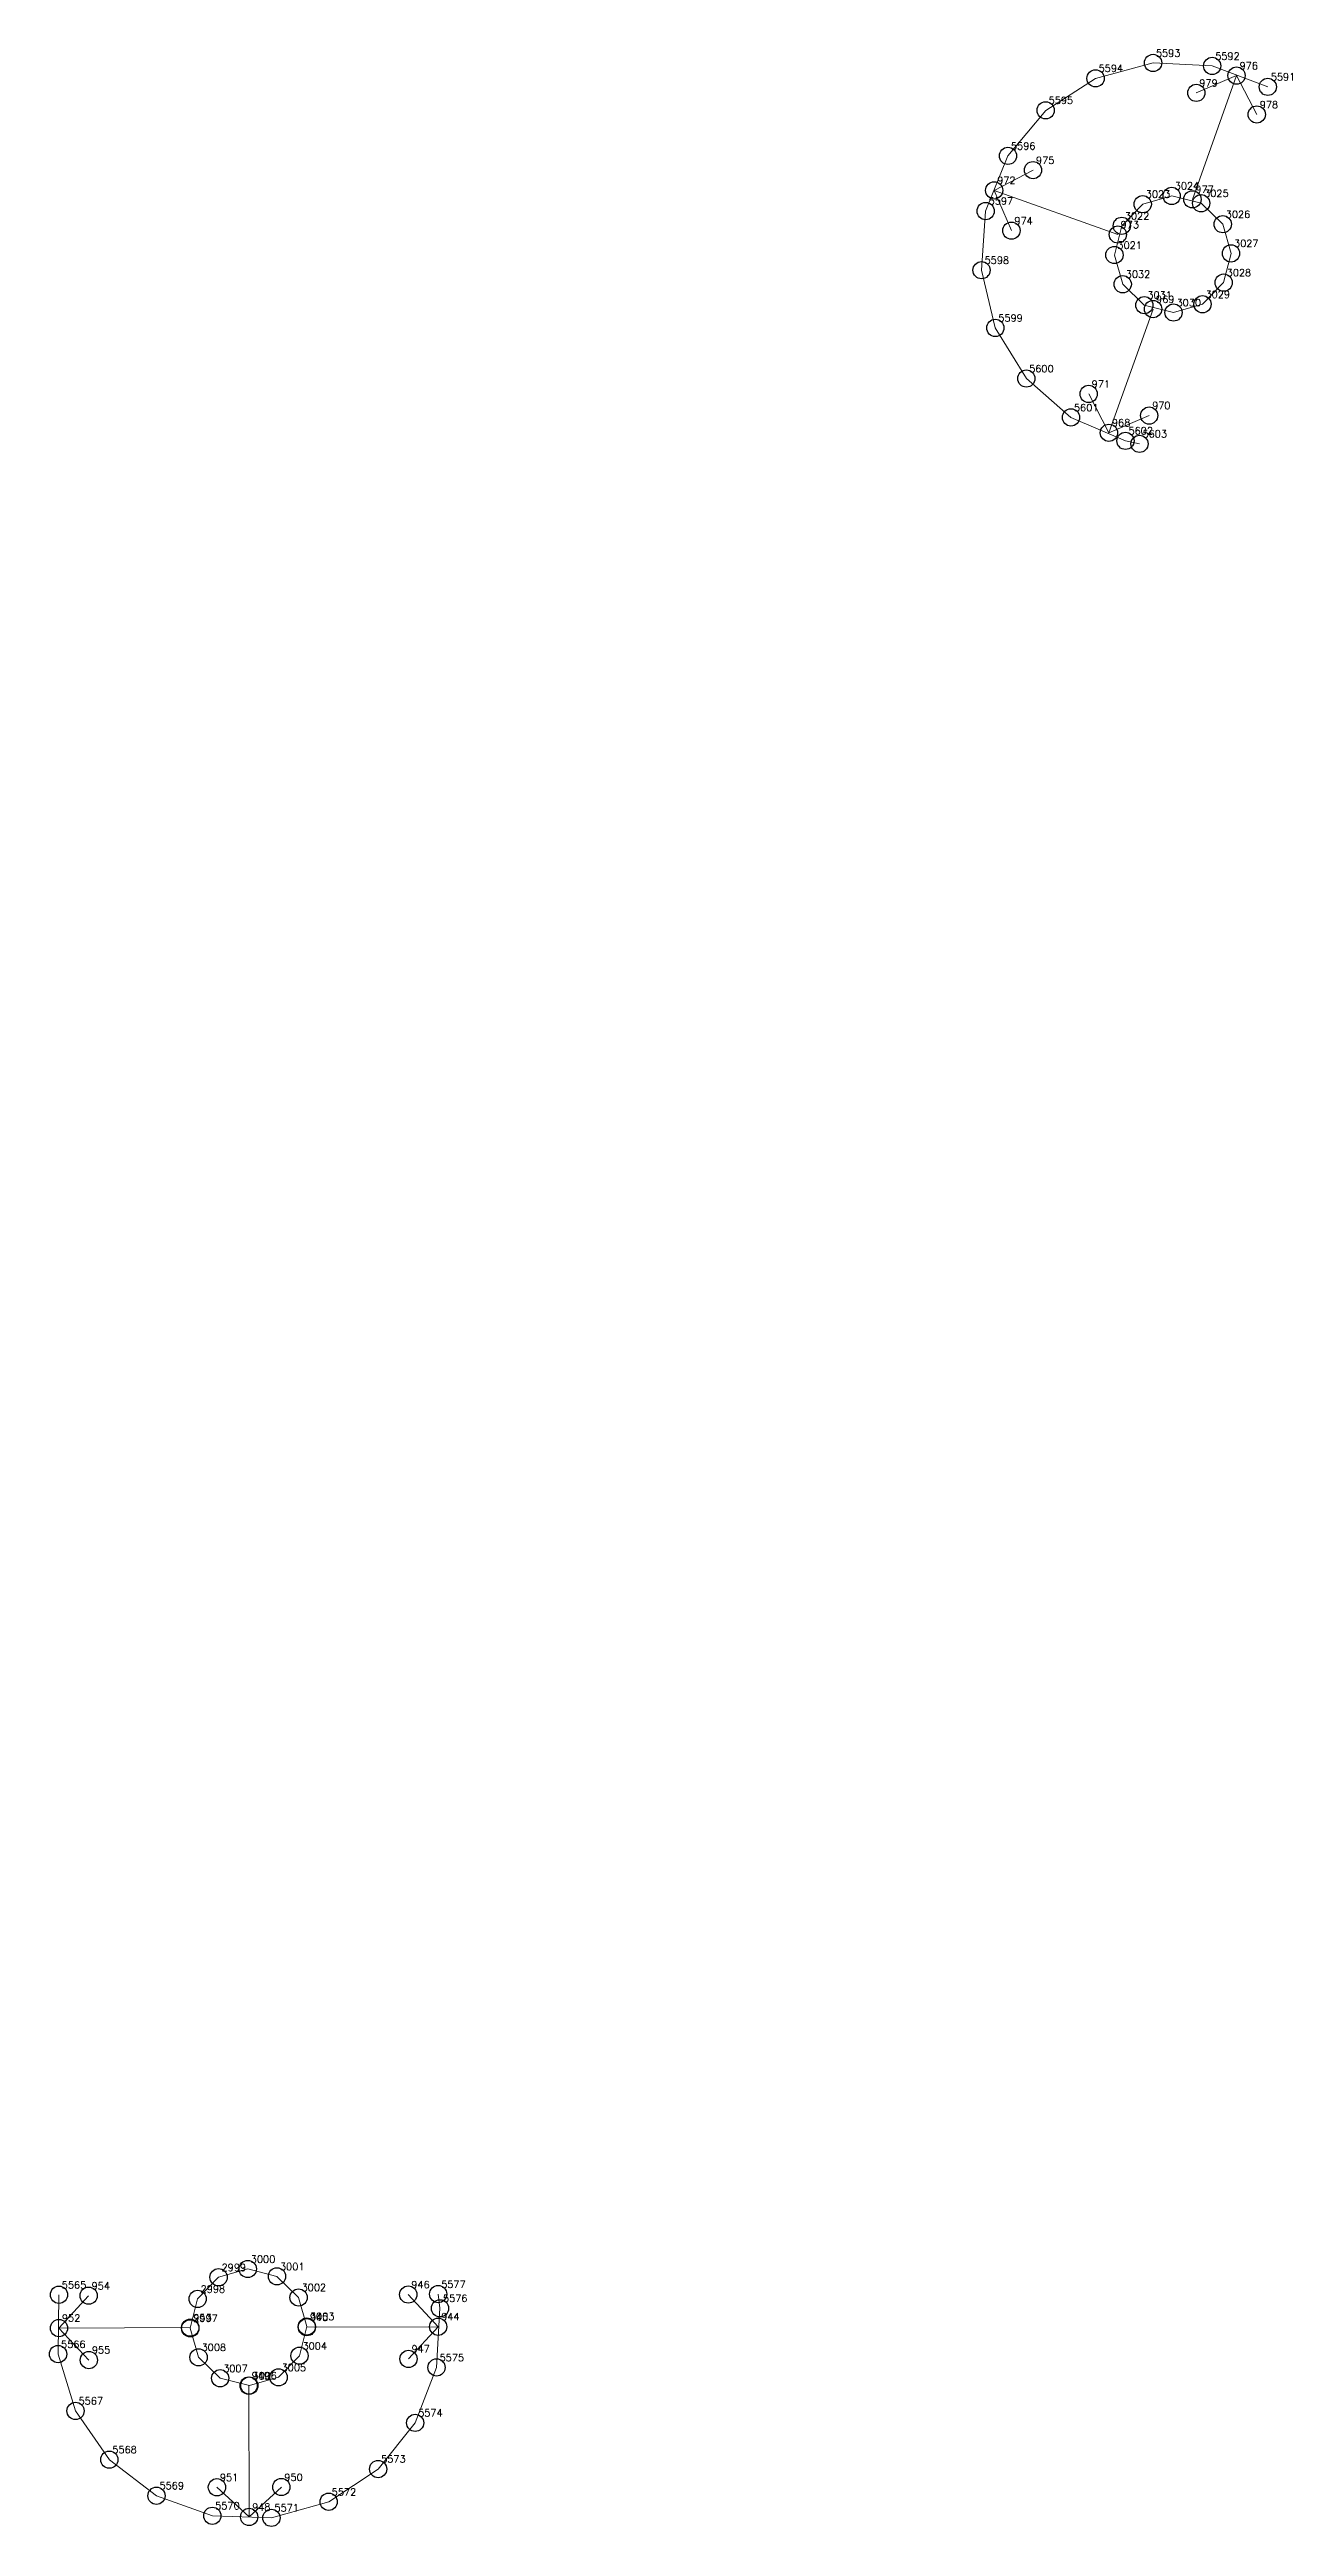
# Model space of a CAD drawing. Extents: x 1391501 to 1398271, y 354915 to 360782.
# Drawn here: x 1397522.2 to 1397576.2, y 360170.3 to 360278 of the extents above; entities that cross this region are included whole.
import ezdxf

# ---------------------------------------------------------------- set-up
doc = ezdxf.new("R2010")
doc.units = 0
doc.header["$PDMODE"] = 33
doc.header["$PDSIZE"] = 0.75
doc.layers.add('12 - ценные элементы визуального восприятия территории', color=7, linetype='Continuous')
doc.styles.get("Standard").update_dxf_attribs({"font": 'simplex.shx'})

msp = doc.modelspace()

# ---------------------------------------------------------------- texts
at = {"color": 7}
for s, p in [('3024', (1397571.11, 360271.95)), ('3022', (1397568.94, 360270.64)), ('3023', (1397569.85, 360271.59)), ('3025', (1397572.39, 360271.63)), ('3026', (1397573.33, 360270.71)), ('3021', (1397568.62, 360269.37)), ('3027', (1397573.69, 360269.45)), ('3032', (1397568.98, 360268.11)), ('3028', (1397573.37, 360268.18)), ('3031', (1397569.92, 360267.2)), ('3030', (1397571.19, 360266.87)), ('3029', (1397572.45, 360267.23)), ('2999', (1397529.66, 360181.45)), ('3000', (1397530.93, 360181.81)), ('3001', (1397532.2, 360181.49)), ('2998', (1397528.75, 360180.51)), ('3002', (1397533.14, 360180.58)), ('2997', (1397528.43, 360179.24)), ('3003', (1397533.5, 360179.32)), ('3004', (1397533.18, 360178.04)), ('3008', (1397528.79, 360177.98)), ('3007', (1397529.73, 360177.06)), ('3005', (1397532.27, 360177.1)), ('3006', (1397531, 360176.74))]:
    msp.add_text(s, height=0.311, dxfattribs=at).set_placement(p)
at = {"layer": '12 - ценные элементы визуального восприятия территории', "color": 7}
for s, p in [('5593', (1397570.29, 360277.72)), ('5592', (1397572.87, 360277.59)), ('976', (1397573.93, 360277.17)), ('5594', (1397567.8, 360277.06)), ('979', (1397572.18, 360276.42)), ('5591', (1397575.29, 360276.69)), ('5595', (1397565.63, 360275.67)), ('978', (1397574.81, 360275.48)), ('5596', (1397563.99, 360273.68)), ('975', (1397565.08, 360273.06)), ('972', (1397563.39, 360272.19)), ('977', (1397572.01, 360271.8)), ('5597', (1397563.02, 360271.29)), ('974', (1397564.14, 360270.43)), ('973', (1397568.76, 360270.26)), ('5598', (1397562.84, 360268.72)), ('969', (1397570.3, 360267.02)), ('5599', (1397563.44, 360266.21)), ('5600', (1397564.78, 360264)), ('971', (1397567.5, 360263.34)), ('5601', (1397566.73, 360262.31)), ('970', (1397570.13, 360262.4)), ('968', (1397568.38, 360261.65)), ('5602', (1397569.1, 360261.3)), ('5603', (1397569.71, 360261.17)), ('5565', (1397522.71, 360180.69)), ('954', (1397524.01, 360180.65)), ('946', (1397537.91, 360180.7)), ('5577', (1397539.21, 360180.72)), ('952', (1397522.72, 360179.25)), ('953', (1397528.43, 360179.27)), ('945', (1397533.5, 360179.29)), ('944', (1397539.21, 360179.31)), ('5576', (1397539.29, 360180.11)), ('5566', (1397522.68, 360178.11)), ('955', (1397524.02, 360177.86)), ('947', (1397537.92, 360177.91)), ('5575', (1397539.14, 360177.53)), ('949', (1397530.97, 360176.74)), ('5567', (1397523.44, 360175.65)), ('5574', (1397538.21, 360175.13)), ('5568', (1397524.91, 360173.53)), ('5573', (1397536.6, 360173.12)), ('5569', (1397526.96, 360171.96)), ('951', (1397529.59, 360172.32)), ('950', (1397532.39, 360172.33)), ('5572', (1397534.45, 360171.69)), ('5570', (1397529.38, 360171.09)), ('948', (1397530.99, 360171.03)), ('5571', (1397531.96, 360171))]:
    msp.add_text(s, height=0.311, dxfattribs=at).set_placement(p)

# ---------------------------------------------------------------- linework, layer by layer
for p in [(1397570.98, 360271.67), (1397569.72, 360271.31), (1397572.26, 360271.35), (1397568.81, 360270.37), (1397573.2, 360270.44), (1397568.49, 360269.1), (1397573.56, 360269.17), (1397568.85, 360267.83), (1397573.24, 360267.9), (1397569.79, 360266.92), (1397571.06, 360266.6), (1397572.32, 360266.96), (1397530.8, 360181.54), (1397532.07, 360181.22), (1397528.62, 360180.24), (1397529.53, 360181.18), (1397533.01, 360180.3), (1397533.37, 360179.04), (1397528.3, 360178.96), (1397528.66, 360177.7), (1397533.05, 360177.77), (1397529.6, 360176.79), (1397530.87, 360176.47), (1397532.14, 360176.83)]:
    msp.add_point(p)
at = {"layer": '12 - ценные элементы визуального восприятия территории', "color": 7, "lineweight": 20}
for points in [[(1397575.16, 360276.41), (1397572.74, 360277.32), (1397570.17, 360277.45), (1397567.67, 360276.78), (1397565.5, 360275.39), (1397563.86, 360273.41), (1397562.89, 360271.01), (1397562.71, 360268.44), (1397563.31, 360265.93), (1397564.66, 360263.73), (1397566.6, 360262.04), (1397568.97, 360261.02), (1397569.58, 360260.89)], [(1397573.8, 360276.9), (1397571.88, 360271.52)], [(1397573.8, 360276.9), (1397572.05, 360276.15)], [(1397573.8, 360276.9), (1397574.68, 360275.21)], [(1397563.26, 360271.91), (1397564.95, 360272.79)], [(1397563.26, 360271.91), (1397568.64, 360269.99)], [(1397563.26, 360271.91), (1397564.01, 360270.16)], [(1397568.25, 360261.37), (1397570.17, 360266.75)], [(1397568.25, 360261.37), (1397567.37, 360263.06)], [(1397568.25, 360261.37), (1397570, 360262.12)], [(1397522.59, 360180.42), (1397522.55, 360177.84), (1397523.31, 360175.37), (1397524.78, 360173.25), (1397526.83, 360171.68), (1397529.26, 360170.81), (1397531.83, 360170.72), (1397534.32, 360171.42), (1397536.47, 360172.84), (1397538.08, 360174.85), (1397539.01, 360177.26), (1397539.16, 360179.83), (1397539.08, 360180.45)], [(1397522.59, 360178.97), (1397523.88, 360180.38)], [(1397539.08, 360179.03), (1397537.78, 360180.43)], [(1397522.59, 360178.97), (1397528.3, 360178.99)], [(1397522.59, 360178.97), (1397523.89, 360177.58)], [(1397539.08, 360179.03), (1397533.37, 360179.01)], [(1397539.08, 360179.03), (1397537.79, 360177.63)], [(1397530.86, 360170.76), (1397530.84, 360176.47)], [(1397530.86, 360170.76), (1397529.46, 360172.05)], [(1397530.86, 360170.76), (1397532.26, 360172.06)]]:
    msp.add_lwpolyline(points, dxfattribs=at)
for points in [[(1397568.49, 360269.1), (1397568.81, 360270.37), (1397569.72, 360271.31), (1397570.98, 360271.67), (1397572.26, 360271.35), (1397573.2, 360270.44), (1397573.56, 360269.17), (1397573.24, 360267.9), (1397572.32, 360266.96), (1397571.06, 360266.6), (1397569.79, 360266.92), (1397568.85, 360267.83), (1397568.49, 360269.1)], [(1397528.3, 360178.96), (1397528.62, 360180.24), (1397529.53, 360181.18), (1397530.8, 360181.54), (1397532.07, 360181.22), (1397533.01, 360180.3), (1397533.37, 360179.04), (1397533.05, 360177.77), (1397532.14, 360176.83), (1397530.87, 360176.47), (1397529.6, 360176.79), (1397528.66, 360177.7), (1397528.3, 360178.96)]]:
    msp.add_lwpolyline(points, close=True, dxfattribs=at)
at = {"layer": '12 - ценные элементы визуального восприятия территории'}
for p in [(1397570.17, 360277.45), (1397572.74, 360277.32), (1397567.67, 360276.78), (1397572.05, 360276.15), (1397573.8, 360276.9), (1397575.16, 360276.41), (1397565.5, 360275.39), (1397574.68, 360275.21), (1397563.86, 360273.41), (1397564.95, 360272.79), (1397563.26, 360271.91), (1397562.89, 360271.01), (1397571.88, 360271.52), (1397564.01, 360270.16), (1397568.64, 360269.99), (1397562.71, 360268.44), (1397570.17, 360266.75), (1397563.31, 360265.93), (1397564.66, 360263.73), (1397567.37, 360263.06), (1397566.6, 360262.04), (1397570, 360262.12), (1397568.25, 360261.37), (1397568.97, 360261.02), (1397569.58, 360260.89), (1397522.59, 360180.42), (1397523.88, 360180.38), (1397537.78, 360180.43), (1397539.08, 360180.45), (1397539.16, 360179.83), (1397522.59, 360178.97), (1397528.3, 360178.99), (1397533.37, 360179.01), (1397539.08, 360179.03), (1397522.55, 360177.84), (1397523.89, 360177.58), (1397537.79, 360177.63), (1397539.01, 360177.26), (1397530.84, 360176.47), (1397523.31, 360175.37), (1397538.08, 360174.85), (1397524.78, 360173.25), (1397536.47, 360172.84), (1397526.83, 360171.68), (1397529.46, 360172.05), (1397532.26, 360172.06), (1397529.26, 360170.81), (1397530.86, 360170.76), (1397531.83, 360170.72), (1397534.32, 360171.42)]:
    msp.add_point(p, dxfattribs=at)

msp.set_redraw_order([(e.dxf.handle, doc.entitydb.next_handle()) for e in msp.query("TEXT MTEXT ATTDEF DIMENSION ARC_DIMENSION")])  # texts and dimensions are drawn at this point

doc.saveas('drawing.dxf')
